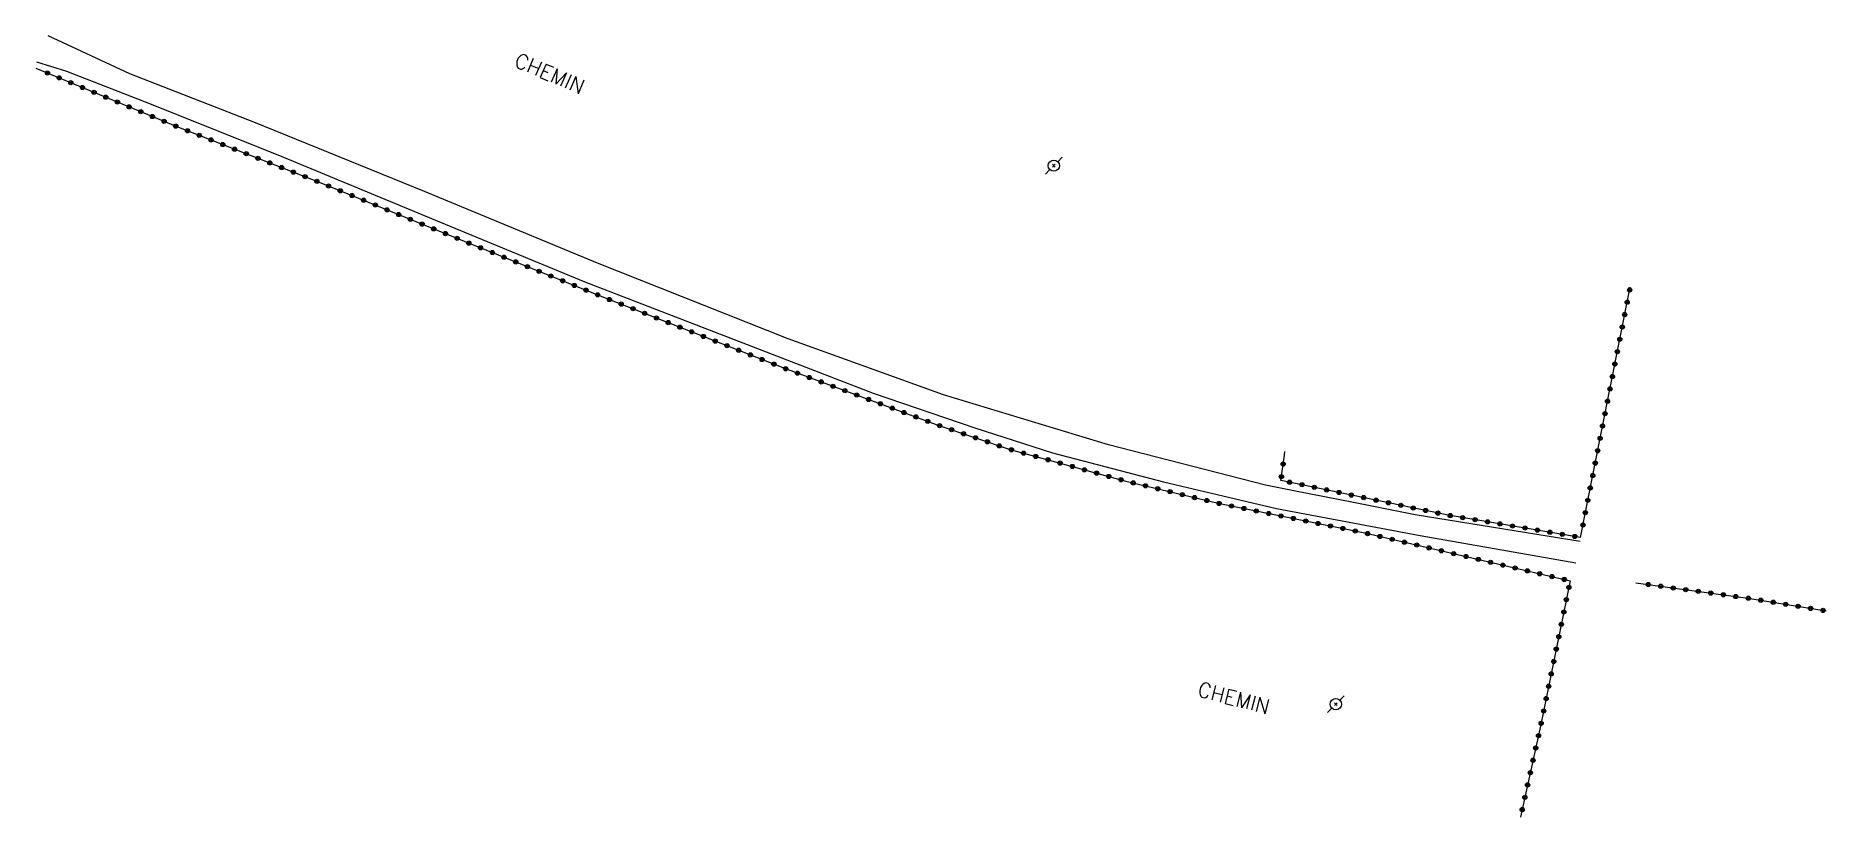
# Model space of a CAD drawing. Header units: millimetres. Extents: x 268000 to 269001, y 118998 to 120000.
# Drawn here: x 268528 to 268740.8, y 119464.2 to 119557 of the extents above; entities that cross this region are included whole.
import ezdxf
from ezdxf.enums import TextEntityAlignment as Align

# ---------------------------------------------------------------- set-up
doc = ezdxf.new("R2010")
doc.units = ezdxf.units.MM
doc.layers.get('0').update_dxf_attribs({"linetype": 'CONTINUOUS'})
for name, color, linetype in [('W0071', 7, 'CONTINUOUS'), ('W0323', 7, 'CONTINUOUS'), ('W0473', 7, 'CONTINUOUS'), ('W0989', 7, 'CONTINUOUS')]:
    doc.layers.add(name, color=color, linetype=linetype)
doc.styles.get("Standard").update_dxf_attribs({"font": 'romans.shx', "width": 0.85})

msp = doc.modelspace()

# ---------------------------------------------------------------- texts
at = {"layer": 'W0989'}
for rotation, p in [(336.932, (268589.06, 119552.54)), (345.2118, (268670.35, 119478.32))]:
    msp.add_text('CHEMIN', height=1.75, rotation=rotation, dxfattribs=at).set_placement(p, align=Align.MIDDLE_CENTER)

# ---------------------------------------------------------------- blocks, each defined once
blk = doc.blocks.new('T473')
for p, q in [((-0.166667, 0.166667), (0.166667, -0.166667)), ((-0.166667, -0.166667), (0.166667, 0.166667)), ((0.500001, 0.500001), (1.000002, 1.000002)), ((-1.000002, -1.000002), (-0.500001, -0.500001))]:
    blk.add_line(p, q)
blk.add_ellipse((0, 0), major_axis=(0.471405, 0.471405), ratio=1, start_param=5.4977871438, end_param=11.780972451)
blk = doc.blocks.new('t323o')
at = {"color": 0, "linetype": 'Continuous'}
for radius in [0.25, 0.15]:
    blk.add_circle((0, 0), radius, dxfattribs=at)

# ---------------------------------------------------------------- linework, layer by layer
at = {"layer": 'W0071'}
for points in [[(268711.53, 119496.92), (268691.93, 119500.1), (268684.37, 119501.59), (268678.1, 119502.83), (268674.13, 119503.62), (268655.48, 119508.41), (268635.85, 119514.35), (268617.43, 119521.01), (268594.74, 119530.01), (268574.18, 119538.51), (268553.94, 119546.76), (268539.2, 119552.5), (268529.5, 119557.03)], [(268528.1, 119553.95), (268531.65, 119552.83), (268541.73, 119548.9), (268557.44, 119542.59), (268576.64, 119534.65), (268593.26, 119527.77), (268616.02, 119518.97), (268627.52, 119514.54), (268639.6, 119510.44), (268648.84, 119507.46), (268662, 119504.02), (268675.42, 119500.83), (268692.51, 119497.63), (268711.02, 119494.38)]]:
    msp.add_lwpolyline(points, dxfattribs=at)
at = {"layer": 'W0323'}
for points in [[(268528.01, 119553.18), (268544.76, 119546.24), (268561.7, 119539.62), (268578.9, 119532.62), (268595.06, 119526.12), (268616.97, 119517.51), (268635.33, 119510.72), (268643.79, 119507.86), (268657.54, 119504.1), (268668.51, 119501.46), (268685.92, 119497.94), (268710.34, 119492.25), (268706.81, 119474.96), (268704.43, 119464.15)], [(268711.56, 119497.41), (268714.05, 119509.98), (268717.38, 119526.75), (268717.46, 119527.14)], [(268711.56, 119497.41), (268695.83, 119500.05), (268686.84, 119501.92), (268677.48, 119503.87), (268675.96, 119504.18), (268676.38, 119507.18), (268676.44, 119507.6)], [(268718.12, 119492.02), (268731.46, 119490.18), (268740.75, 119488.67)]]:
    msp.add_lwpolyline(points, dxfattribs=at)

# ---------------------------------------------------------------- block references
for p, rotation in [((268529.4, 119552.6), 337.4878369577133), ((268530.79, 119552.03), 337.4878369577133), ((268532.17, 119551.45), 337.4878369577133), ((268533.56, 119550.88), 337.4878369577133), ((268534.94, 119550.31), 337.4878369577133), ((268536.33, 119549.73), 337.4878369577133), ((268537.71, 119549.16), 337.4878369577133), ((268539.1, 119548.58), 337.4878369577133), ((268540.49, 119548.01), 337.4878369577133), ((268541.87, 119547.43), 337.4878369577133), ((268543.26, 119546.86), 337.4878369577133), ((268544.64, 119546.29), 337.4878369577133), ((268546.04, 119545.74), 338.662040016321), ((268547.44, 119545.19), 338.662040016321), ((268548.83, 119544.65), 338.662040016321), ((268550.23, 119544.1), 338.662040016321), ((268551.63, 119543.55), 338.662040016321), ((268553.02, 119543.01), 338.662040016321), ((268554.42, 119542.46), 338.662040016321), ((268555.82, 119541.92), 338.662040016321), ((268557.22, 119541.37), 338.662040016321), ((268558.61, 119540.82), 338.662040016321), ((268560.01, 119540.28), 338.662040016321), ((268561.41, 119539.73), 338.662040016321), ((268562.8, 119539.17), 337.8565148289018), ((268564.19, 119538.61), 337.8565148289018), ((268565.58, 119538.04), 337.8565148289018), ((268566.97, 119537.48), 337.8565148289018), ((268568.36, 119536.91), 337.8565148289018), ((268569.75, 119536.34), 337.8565148289018), ((268571.13, 119535.78), 337.8565148289018), ((268572.52, 119535.21), 337.8565148289018), ((268573.91, 119534.65), 337.8565148289018), ((268575.3, 119534.08), 337.8565148289018), ((268576.69, 119533.52), 337.8565148289018), ((268578.08, 119532.95), 337.8565148289018), ((268579.47, 119532.39), 338.1014780807297), ((268580.86, 119531.83), 338.1014780807297), ((268582.26, 119531.27), 338.1014780807297), ((268583.65, 119530.71), 338.1014780807297), ((268585.04, 119530.15), 338.1014780807297), ((268586.43, 119529.59), 338.1014780807297), ((268587.82, 119529.03), 338.1014780807297), ((268589.21, 119528.47), 338.1014780807297), ((268590.61, 119527.91), 338.1014780807297), ((268592, 119527.35), 338.1014780807297), ((268593.39, 119526.8), 338.1014780807297), ((268594.78, 119526.24), 338.1014780807297), ((268596.18, 119525.68), 338.5365721383458), ((268597.57, 119525.14), 338.5365721383458), ((268717.11, 119525.36), 78.74396387497774), ((268717.4, 119526.83), 78.36156312905244), ((268598.97, 119524.59), 338.5365721383458), ((268600.36, 119524.04), 338.5365721383458), ((268601.76, 119523.49), 338.5365721383458), ((268603.16, 119522.94), 338.5365721383458), ((268716.81, 119523.89), 78.74396387497774), ((268604.55, 119522.39), 338.5365721383458), ((268605.95, 119521.84), 338.5365721383458), ((268607.34, 119521.29), 338.5365721383458), ((268608.74, 119520.74), 338.5365721383458), ((268716.23, 119520.95), 78.74396387497774), ((268716.52, 119522.42), 78.74396387497774), ((268610.14, 119520.2), 338.5365721383458), ((268611.53, 119519.65), 338.5365721383458), ((268612.93, 119519.1), 338.5365721383458), ((268614.32, 119518.55), 338.5365721383458), ((268715.94, 119519.48), 78.74396387497774), ((268615.72, 119518), 338.5365721383458), ((268617.12, 119517.45), 339.6927256199255), ((268618.52, 119516.93), 339.6927256199255), ((268715.35, 119516.53), 78.74396387497774), ((268715.64, 119518.01), 78.74396387497774), ((268619.93, 119516.41), 339.6927256199255), ((268621.34, 119515.89), 339.6927256199255), ((268622.74, 119515.37), 339.6927256199255), ((268624.15, 119514.85), 339.6927256199255), ((268625.56, 119514.33), 339.6927256199255), ((268715.06, 119515.06), 78.74396387497774), ((268626.96, 119513.81), 339.6927256199255), ((268628.37, 119513.29), 339.6927256199255), ((268629.78, 119512.77), 339.6927256199255), ((268631.18, 119512.25), 339.6927256199255), ((268714.77, 119513.59), 78.74396387497774), ((268632.59, 119511.73), 339.6927256199255), ((268634, 119511.21), 339.6927256199255), ((268635.41, 119510.69), 341.3399016464312), ((268636.83, 119510.21), 341.3399016464312), ((268714.18, 119510.65), 78.74396387497774), ((268714.47, 119512.12), 78.74396387497774), ((268638.25, 119509.73), 341.3399016464312), ((268639.67, 119509.25), 341.3399016464312), ((268641.09, 119508.77), 341.3399016464312), ((268642.51, 119508.29), 341.3399016464312), ((268713.89, 119509.18), 78.8136572941249), ((268643.94, 119507.82), 344.708920722381), ((268645.38, 119507.42), 344.708920722381), ((268646.83, 119507.03), 344.708920722381), ((268648.28, 119506.63), 344.708920722381), ((268649.72, 119506.24), 344.708920722381), ((268651.17, 119505.84), 344.708920722381), ((268676.23, 119506.12), 82.09231595185871), ((268713.31, 119506.24), 78.8136572941249), ((268713.6, 119507.71), 78.8136572941249), ((268652.62, 119505.44), 344.708920722381), ((268654.06, 119505.05), 344.708920722381), ((268655.51, 119504.65), 344.708920722381), ((268656.96, 119504.26), 344.708920722381), ((268658.41, 119503.89), 346.4922163028848), ((268676.02, 119504.63), 82.09231595185871), ((268676.99, 119503.97), 168.254366574733), ((268713.02, 119504.76), 78.8136572941249), ((268659.87, 119503.54), 346.4922163028848), ((268661.33, 119503.19), 346.4922163028848), ((268662.79, 119502.84), 346.4922163028848), ((268664.25, 119502.49), 346.4922163028848), ((268665.7, 119502.14), 346.4922163028848), ((268667.16, 119501.79), 346.4922163028848), ((268678.46, 119503.67), 168.2363561233286), ((268679.93, 119503.36), 168.2363561233286), ((268681.4, 119503.05), 168.2363561233286), ((268682.87, 119502.75), 168.2363561233286), ((268684.33, 119502.44), 168.2363561233286), ((268685.8, 119502.14), 168.2363561233286), ((268687.27, 119501.83), 168.2411250073002), ((268712.43, 119501.82), 78.8136572941249), ((268712.72, 119503.29), 78.8136572941249), ((268668.62, 119501.44), 348.5661056390257), ((268670.09, 119501.14), 348.5661056390257), ((268671.56, 119500.85), 348.5661056390257), ((268673.03, 119500.55), 348.5661056390257), ((268674.5, 119500.25), 348.5661056390257), ((268675.97, 119499.95), 348.5661056390257), ((268677.44, 119499.66), 348.5661056390257), ((268688.74, 119501.52), 168.2411250073002), ((268690.21, 119501.22), 168.2411250073002), ((268691.68, 119500.91), 168.2411250073002), ((268693.15, 119500.61), 168.2411250073002), ((268694.61, 119500.3), 168.2411250073002), ((268696.08, 119500.01), 170.4656314373854), ((268697.56, 119499.76), 170.4656314373854), ((268699.04, 119499.51), 170.4656314373854), ((268712.14, 119500.35), 78.8136572941249), ((268678.91, 119499.36), 348.5661056390257), ((268680.38, 119499.06), 348.5661056390257), ((268681.85, 119498.76), 348.5661056390257), ((268683.32, 119498.47), 348.5661056390257), ((268684.79, 119498.17), 348.5661056390257), ((268686.26, 119497.86), 346.8667938072817), ((268687.72, 119497.52), 346.8667938072817), ((268700.52, 119499.26), 170.4656314373854), ((268702, 119499.01), 170.4656314373854), ((268703.48, 119498.76), 170.4656314373854), ((268704.96, 119498.52), 170.4656314373854), ((268706.44, 119498.27), 170.4656314373854), ((268707.92, 119498.02), 170.4656314373854), ((268709.4, 119497.77), 170.4656314373854), ((268710.88, 119497.52), 170.4656314373854), ((268711.85, 119498.88), 78.8136572941249), ((268689.18, 119497.18), 346.8667938072817), ((268690.64, 119496.84), 346.8667938072817), ((268692.11, 119496.5), 346.8667938072817), ((268693.57, 119496.16), 346.8667938072817), ((268695.03, 119495.82), 346.8667938072817), ((268696.49, 119495.48), 346.8667938072817), ((268697.95, 119495.14), 346.8667938072817), ((268699.41, 119494.8), 346.8667938072817), ((268700.87, 119494.45), 346.8667938072817), ((268702.33, 119494.11), 346.8667938072817), ((268703.79, 119493.77), 346.8667938072817), ((268705.25, 119493.43), 346.8667938072817), ((268706.71, 119493.09), 346.8667938072817), ((268708.17, 119492.75), 346.8667938072817), ((268709.63, 119492.41), 346.8667938072817), ((268710.18, 119491.48), 258.4773287658852), ((268719.61, 119491.81), 352.1677620091856), ((268721.1, 119491.61), 352.1677620091856), ((268722.58, 119491.4), 352.1677620091856), ((268724.07, 119491.2), 352.1677620091856), ((268725.55, 119491), 352.1677620091856), ((268709.88, 119490.01), 258.4773287658852), ((268727.04, 119490.79), 352.1677620091856), ((268728.53, 119490.59), 352.1677620091856), ((268730.01, 119490.38), 352.1677620091856), ((268731.5, 119490.18), 350.7540010146284), ((268732.98, 119489.94), 350.7540010146284), ((268734.46, 119489.7), 350.7540010146284), ((268735.94, 119489.45), 350.7540010146284), ((268737.42, 119489.21), 350.7540010146284), ((268738.9, 119488.97), 350.7540010146284), ((268709.28, 119487.07), 258.4773287658852), ((268709.58, 119488.54), 258.4773287658852), ((268740.38, 119488.73), 350.7540010146284), ((268708.98, 119485.6), 258.4773287658852), ((268708.38, 119482.66), 258.4773287658852), ((268708.68, 119484.13), 258.4773287658852), ((268708.08, 119481.19), 258.4773287658852), ((268707.48, 119478.25), 258.4773287658852), ((268707.78, 119479.72), 258.4773287658852), ((268707.18, 119476.78), 258.4773287658852), ((268706.88, 119475.31), 258.4773287658852), ((268706.24, 119472.38), 257.5602145420772), ((268706.57, 119473.85), 257.5602145420772), ((268705.92, 119470.92), 257.5602145420772), ((268705.27, 119467.99), 257.5602145420772), ((268705.6, 119469.45), 257.5602145420772), ((268704.95, 119466.52), 257.5602145420772), ((268704.63, 119465.06), 257.5602145420772)]:
    msp.add_blockref('t323o', p, dxfattribs=dict(at, rotation=rotation))
at = {"layer": 'W0473', "rotation": 359.9999899820874}
for p in [(268648.98, 119541.59), (268682.49, 119477.59)]:
    msp.add_blockref('T473', p, dxfattribs=at)

msp.set_redraw_order([(e.dxf.handle, doc.entitydb.next_handle()) for e in msp.query("TEXT MTEXT ATTDEF DIMENSION ARC_DIMENSION")])  # texts and dimensions are drawn at this point

doc.saveas('drawing.dxf')
